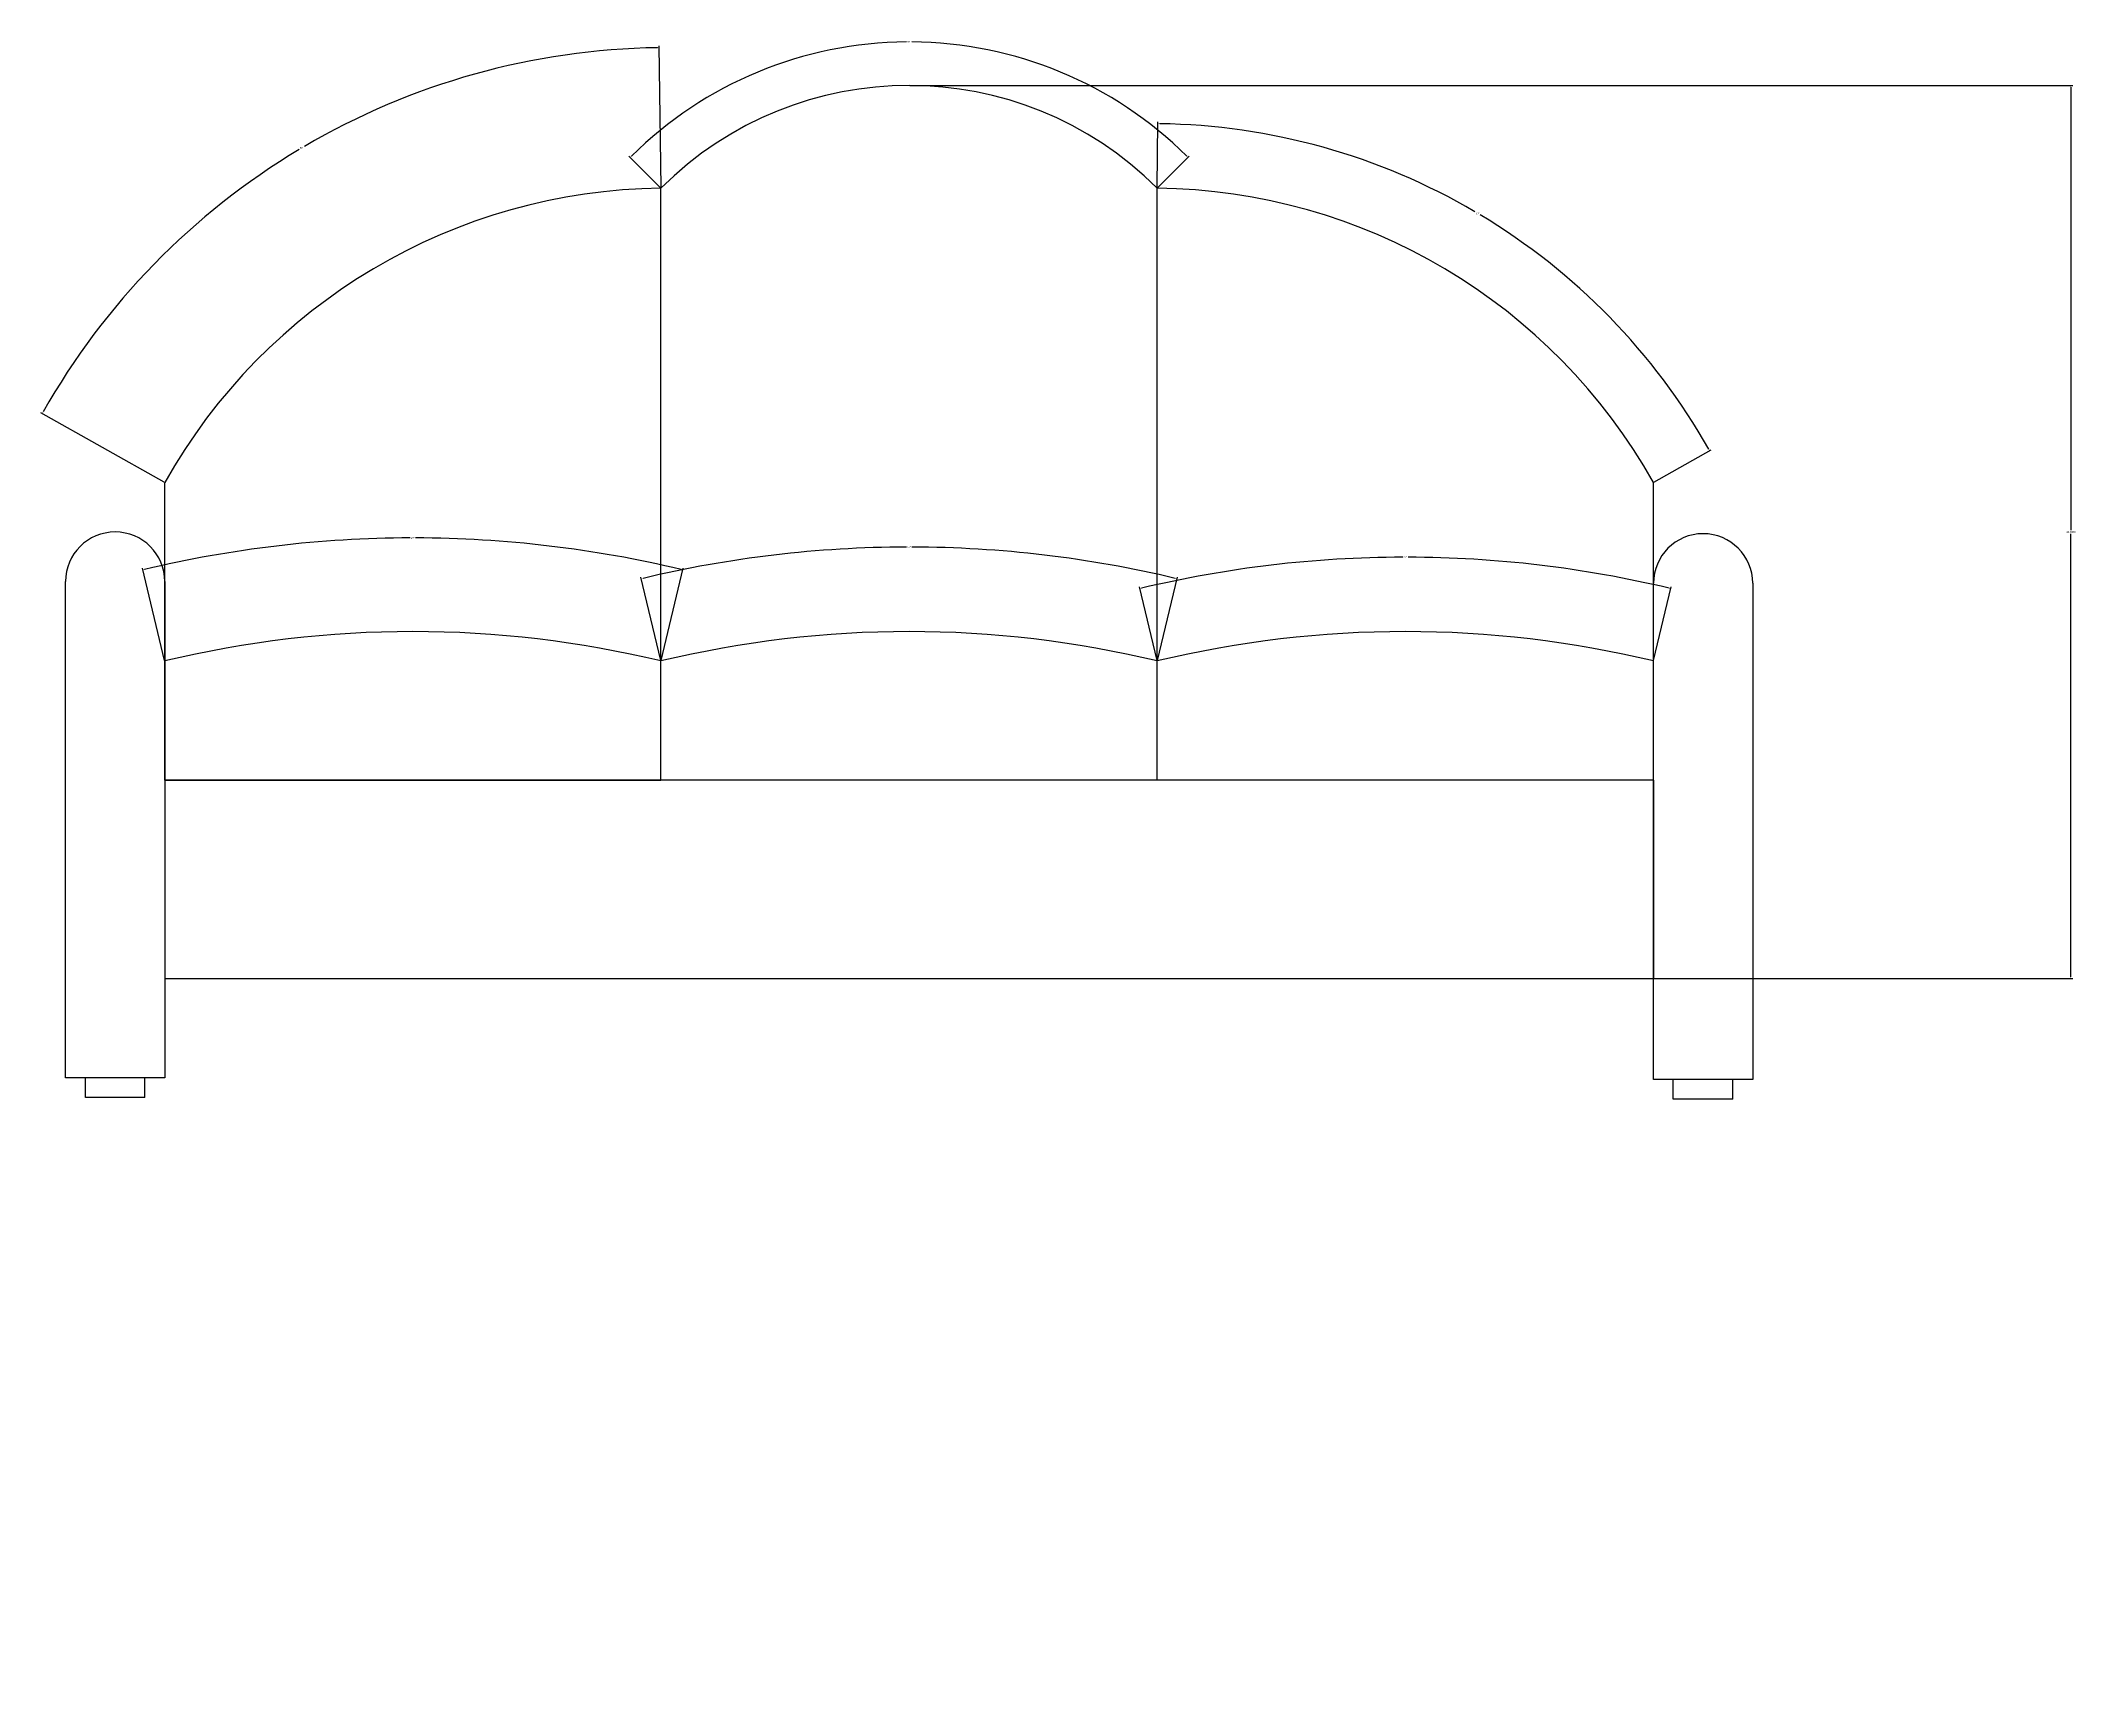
# Model space of a CAD drawing. Header units: inches. Extents: x 3092 to 10744, y -540 to 1961.
# Drawn here: x 3091.7 to 3296.7, y 1533.6 to 1700.3 of the extents above; entities that cross this region are included whole.
import ezdxf

# ---------------------------------------------------------------- set-up
doc = ezdxf.new("R2010")
doc.units = ezdxf.units.IN
doc.header["$MEASUREMENT"] = 0
doc.styles.get("Standard").update_dxf_attribs({"font": 'arial.ttf'})
doc.dimstyles.get("Standard").update_dxf_attribs({"dimtxt": 0.18, "dimasz": 0.18, "dimexe": 0.18, "dimexo": 0.0625, "dimgap": 0.09, "dimtad": 0, "dimtih": 1, "dimtoh": 1, "dimdec": 4, "dimzin": 0, "dimdsep": 46, "dimtxsty": 'Standard', "dimcen": 0.09, "dimadec": 0, "dimazin": 0, "dimtfac": 1, "dimtdec": 4, "dimtofl": 0, "dimtmove": 0, "dimatfit": 3, "dimfxl": 1, "dimtolj": 1, "dimtzin": 0, "dimarcsym": 0})

# ---------------------------------------------------------------- blocks, each defined once
blk = doc.blocks.new('*D1')
at = {"color": 0, "lineweight": -2, "transparency": 16777216}
for p, q in [((3154.12, 1685.46), (3150.93, 1688.65)), ((3204.21, 1685.46), (3207.4, 1688.65))]:
    blk.add_line(p, q, dxfattribs=at)
for start, end in [(90.3842, 134.7405), (45.2595, 89.6158)]:
    blk.add_arc((3179.17, 1660.41), 39.75, start, end, dxfattribs=at)
at = {"color": 0, "transparency": 16777216}
for points in [[(3151.21, 1688.63), (3151.17, 1688.67), (3151.06, 1688.52)], [(3207.17, 1688.67), (3207.13, 1688.63), (3207.27, 1688.52)]]:
    blk.add_solid(points, dxfattribs=at)
at = {"layer": 'Defpoints', "color": 0, "transparency": 16777216}
for p in [(3189.46, 1698.81), (3154.17, 1685.41), (3204.17, 1685.41), (3179.17, 1660.41)]:
    blk.add_point(p, dxfattribs=at)
at = {"color": 0, "transparency": 16777216, "insert": (3179.17, 1700.16), "char_height": 0.18, "attachment_point": 5}
blk.add_mtext('\\A1;90°', dxfattribs=at)
blk = doc.blocks.new('*D2')
at = {"color": 0, "lineweight": -2, "transparency": 16777216}
for p, q in [((3179.23, 1695.77), (3296.41, 1695.77)), ((3296.23, 1695.59), (3296.23, 1650.95)), ((3296.23, 1605.95), (3296.23, 1650.59)), ((3179.23, 1605.77), (3296.41, 1605.77))]:
    blk.add_line(p, q, dxfattribs=at)
at = {"color": 0, "transparency": 16777216}
for points in [[(3296.2, 1695.59), (3296.26, 1695.59), (3296.23, 1695.77)], [(3296.2, 1605.95), (3296.26, 1605.95), (3296.23, 1605.77)]]:
    blk.add_solid(points, dxfattribs=at)
at = {"layer": 'Defpoints', "color": 0, "transparency": 16777216}
for p in [(3179.17, 1695.77), (3179.17, 1605.77), (3296.23, 1605.77)]:
    blk.add_point(p, dxfattribs=at)
at = {"color": 0, "transparency": 16777216, "insert": (3296.23, 1650.77), "char_height": 0.18, "attachment_point": 5}
blk.add_mtext('\\A1;90.0000', dxfattribs=at)
blk = doc.blocks.new('*D3')
at = {"color": 0, "lineweight": -2, "transparency": 16777216}
for p, q in [((3204.17, 1685.48), (3204.24, 1692.09)), ((3254.22, 1655.8), (3259.99, 1659.04))]:
    blk.add_line(p, q, dxfattribs=at)
for start, end in [(59.6114, 89.177), (29.4962, 59.0609)]:
    blk.add_arc((3203.49, 1627.29), 64.63, start, end, dxfattribs=at)
at = {"color": 0, "transparency": 16777216}
for points in [[(3204.42, 1691.88), (3204.42, 1691.94), (3204.24, 1691.91)], [(3259.77, 1659.12), (3259.72, 1659.1), (3259.83, 1658.95)]]:
    blk.add_solid(points, dxfattribs=at)
at = {"layer": 'Defpoints', "color": 0, "transparency": 16777216}
for p in [(3204.17, 1685.41), (3245.61, 1676.31), (3254.17, 1655.77), (3203.49, 1627.29)]:
    blk.add_point(p, dxfattribs=at)
at = {"color": 0, "transparency": 16777216, "insert": (3236.45, 1682.88), "char_height": 0.18, "attachment_point": 5}
blk.add_mtext('\\A1;60°', dxfattribs=at)
blk = doc.blocks.new('*D4')
at = {"color": 0, "lineweight": -2, "transparency": 16777216}
for p, q in [((3154.17, 1685.48), (3154, 1699.75)), ((3104.11, 1655.8), (3091.67, 1662.79))]:
    blk.add_line(p, q, dxfattribs=at)
for start, end in [(90.8061, 120.4176), (120.9098, 150.5207)]:
    blk.add_arc((3154.84, 1627.29), 72.29, start, end, dxfattribs=at)
at = {"color": 0, "transparency": 16777216}
for points in [[(3153.82, 1699.6), (3153.82, 1699.54), (3154, 1699.57)], [(3091.94, 1662.85), (3091.89, 1662.88), (3091.82, 1662.71)]]:
    blk.add_solid(points, dxfattribs=at)
at = {"layer": 'Defpoints', "color": 0, "transparency": 16777216}
for p in [(3129.33, 1694.93), (3154.17, 1685.41), (3104.17, 1655.77), (3154.84, 1627.29)]:
    blk.add_point(p, dxfattribs=at)
at = {"color": 0, "transparency": 16777216, "insert": (3117.97, 1689.47), "char_height": 0.18, "attachment_point": 5}
blk.add_mtext('\\A1;60°', dxfattribs=at)
blk = doc.blocks.new('*D5')
at = {"color": 0, "lineweight": -2, "transparency": 16777216}
for p, q in [((3104.15, 1637.83), (3101.92, 1647.12)), ((3154.18, 1637.83), (3156.41, 1647.12))]:
    blk.add_line(p, q, dxfattribs=at)
for start, end in [(90.1318, 103.4115), (76.5885, 89.8682)]:
    blk.add_arc((3129.17, 1533.64), 116.53, start, end, dxfattribs=at)
at = {"color": 0, "transparency": 16777216}
for points in [[(3102.15, 1646.96), (3102.13, 1647.02), (3101.96, 1646.94)], [(3156.2, 1647.02), (3156.19, 1646.96), (3156.37, 1646.94)]]:
    blk.add_solid(points, dxfattribs=at)
at = {"layer": 'Defpoints', "color": 0, "transparency": 16777216}
for p in [(3138.31, 1649.8), (3104.17, 1637.77), (3154.17, 1637.77), (3129.17, 1533.64)]:
    blk.add_point(p, dxfattribs=at)
at = {"color": 0, "transparency": 16777216, "insert": (3129.17, 1650.16), "char_height": 0.18, "attachment_point": 5}
blk.add_mtext('\\A1;27°', dxfattribs=at)
blk = doc.blocks.new('*D6')
at = {"color": 0, "lineweight": -2, "transparency": 16777216}
for p, q in [((3154.15, 1637.83), (3152.14, 1646.23)), ((3204.18, 1637.83), (3206.2, 1646.23))]:
    blk.add_line(p, q, dxfattribs=at)
for start, end in [(90.1329, 103.4108), (76.5892, 89.8671)]:
    blk.add_arc((3179.17, 1533.64), 115.61, start, end, dxfattribs=at)
at = {"color": 0, "transparency": 16777216}
for points in [[(3152.36, 1646.06), (3152.35, 1646.12), (3152.18, 1646.05)], [(3205.99, 1646.12), (3205.97, 1646.06), (3206.16, 1646.05)]]:
    blk.add_solid(points, dxfattribs=at)
at = {"layer": 'Defpoints', "color": 0, "transparency": 16777216}
for p in [(3188.24, 1648.89), (3154.17, 1637.77), (3204.17, 1637.77), (3179.17, 1533.64)]:
    blk.add_point(p, dxfattribs=at)
at = {"color": 0, "transparency": 16777216, "insert": (3179.17, 1649.25), "char_height": 0.18, "attachment_point": 5}
blk.add_mtext('\\A1;27°', dxfattribs=at)
blk = doc.blocks.new('*D7')
at = {"color": 0, "lineweight": -2, "transparency": 16777216}
for p, q in [((3204.15, 1637.83), (3202.37, 1645.24)), ((3254.18, 1637.83), (3255.96, 1645.24))]:
    blk.add_line(p, q, dxfattribs=at)
for start, end in [(90.134, 103.41), (76.59, 89.866)]:
    blk.add_arc((3229.17, 1533.64), 114.59, start, end, dxfattribs=at)
at = {"color": 0, "transparency": 16777216}
for points in [[(3202.6, 1645.07), (3202.58, 1645.13), (3202.42, 1645.06)], [(3255.75, 1645.13), (3255.74, 1645.07), (3255.92, 1645.06)]]:
    blk.add_solid(points, dxfattribs=at)
at = {"layer": 'Defpoints', "color": 0, "transparency": 16777216}
for p in [(3238.16, 1647.87), (3204.17, 1637.77), (3254.17, 1637.77), (3229.17, 1533.64)]:
    blk.add_point(p, dxfattribs=at)
at = {"color": 0, "transparency": 16777216, "insert": (3229.17, 1648.23), "char_height": 0.18, "attachment_point": 5}
blk.add_mtext('\\A1;27°', dxfattribs=at)

msp = doc.modelspace()

# ---------------------------------------------------------------- linework, layer by layer
for p, q in [((3154.16766, 1625.7689), (3154.16766, 1685.41356)), ((3204.16766, 1625.7689), (3204.16766, 1685.41356)), ((3104.16766, 1637.7689), (3104.16766, 1655.7689)), ((3254.16766, 1637.7689), (3254.16766, 1655.7689)), ((3094.16766, 1595.7689), (3094.16766, 1645.7689)), ((3104.16766, 1645.7689), (3104.16766, 1605.7689)), ((3254.16766, 1595.59664), (3254.16766, 1645.59664)), ((3264.16766, 1645.59664), (3264.16766, 1605.59664)), ((3104.16766, 1625.7689), (3104.16766, 1637.7689)), ((3254.16766, 1625.7689), (3254.16766, 1637.7689)), ((3254.16766, 1625.7689), (3104.16766, 1625.7689)), ((3104.16766, 1625.7689), (3104.16766, 1605.7689)), ((3104.16766, 1625.7689), (3154.16766, 1625.7689)), ((3254.16766, 1625.7689), (3204.16766, 1625.7689)), ((3254.16766, 1625.7689), (3254.16766, 1605.7689)), ((3104.16766, 1605.7689), (3254.16766, 1605.7689)), ((3104.16766, 1605.7689), (3104.16766, 1595.7689)), ((3264.16766, 1605.59664), (3264.16766, 1595.59664)), ((3104.16766, 1595.7689), (3094.16766, 1595.7689)), ((3096.16766, 1593.7689), (3096.16766, 1595.7689)), ((3102.16766, 1593.7689), (3102.16766, 1595.7689)), ((3264.16766, 1595.59664), (3254.16766, 1595.59664)), ((3256.16766, 1593.59664), (3256.16766, 1595.59664)), ((3262.16766, 1593.59664), (3262.16766, 1595.59664)), ((3102.16766, 1593.7689), (3096.16766, 1593.7689)), ((3262.16766, 1593.59664), (3256.16766, 1593.59664))]:
    msp.add_line(p, q)
for centre, radius, start, end in [((3179.16766, 1660.41356), 35.35534, 45, 135), ((3154.84069, 1627.28996), 58.1275, 90.6634142, 150.6634142), ((3203.49463, 1627.28996), 58.1275, 29.3365858, 89.3365858), ((3099.16766, 1645.7689), 5, 0, 180), ((3259.16766, 1645.59664), 5, 0, 180), ((3129.16766, 1533.63641), 107.09144, 76.5, 103.5), ((3179.16766, 1533.63641), 107.09144, 76.5, 103.5), ((3229.16766, 1533.63641), 107.09144, 76.5, 103.5)]:
    msp.add_arc(centre, radius, start, end)

# ---------------------------------------------------------------- dimensions: what is measured, and where the dimension line sits
for base, center, p1, p2, picture, middle in [((3129.33217, 1694.92689), (3154.84069, 1627.28996), (3154.16766, 1685.41356), (3104.16766, 1655.7689), '*D4', (3117.97467, 1689.46982)), ((3189.45534, 1698.8077), (3179.16766, 1660.41356), (3204.16766, 1685.41356), (3154.16766, 1685.41356), '*D1', (3179.16766, 1700.1621)), ((3245.60619, 1676.31245), (3203.49463, 1627.28996), (3254.16766, 1655.7689), (3204.16766, 1685.41356), '*D3', (3236.45375, 1682.88028)), ((3138.31029, 1649.80452), (3129.16766, 1533.63641), (3154.16766, 1637.7689), (3104.16766, 1637.7689), '*D5', (3129.16766, 1650.16374)), ((3188.23832, 1648.89011), (3179.16766, 1533.63641), (3204.16766, 1637.7689), (3154.16766, 1637.7689), '*D6', (3179.16766, 1649.2465)), ((3238.15841, 1647.87476), (3229.16766, 1533.63641), (3254.16766, 1637.7689), (3204.16766, 1637.7689), '*D7', (3229.16766, 1648.22801))]:
    dim = msp.add_angular_dim_3p(base=base, center=center, p1=p1, p2=p2, dimstyle='Standard')
    dim.commit()
    dim.dimension.update_dxf_attribs({"geometry": picture, "text_midpoint": middle})
dim = msp.add_linear_dim(base=(3296.23032, 1605.7689), p1=(3179.16766, 1695.7689), p2=(3179.16766, 1605.7689), angle=90, dimstyle='Standard')
dim.commit()
dim.dimension.update_dxf_attribs({"geometry": '*D2', "text_midpoint": (3296.23032, 1650.7689)})

doc.saveas('drawing.dxf')
